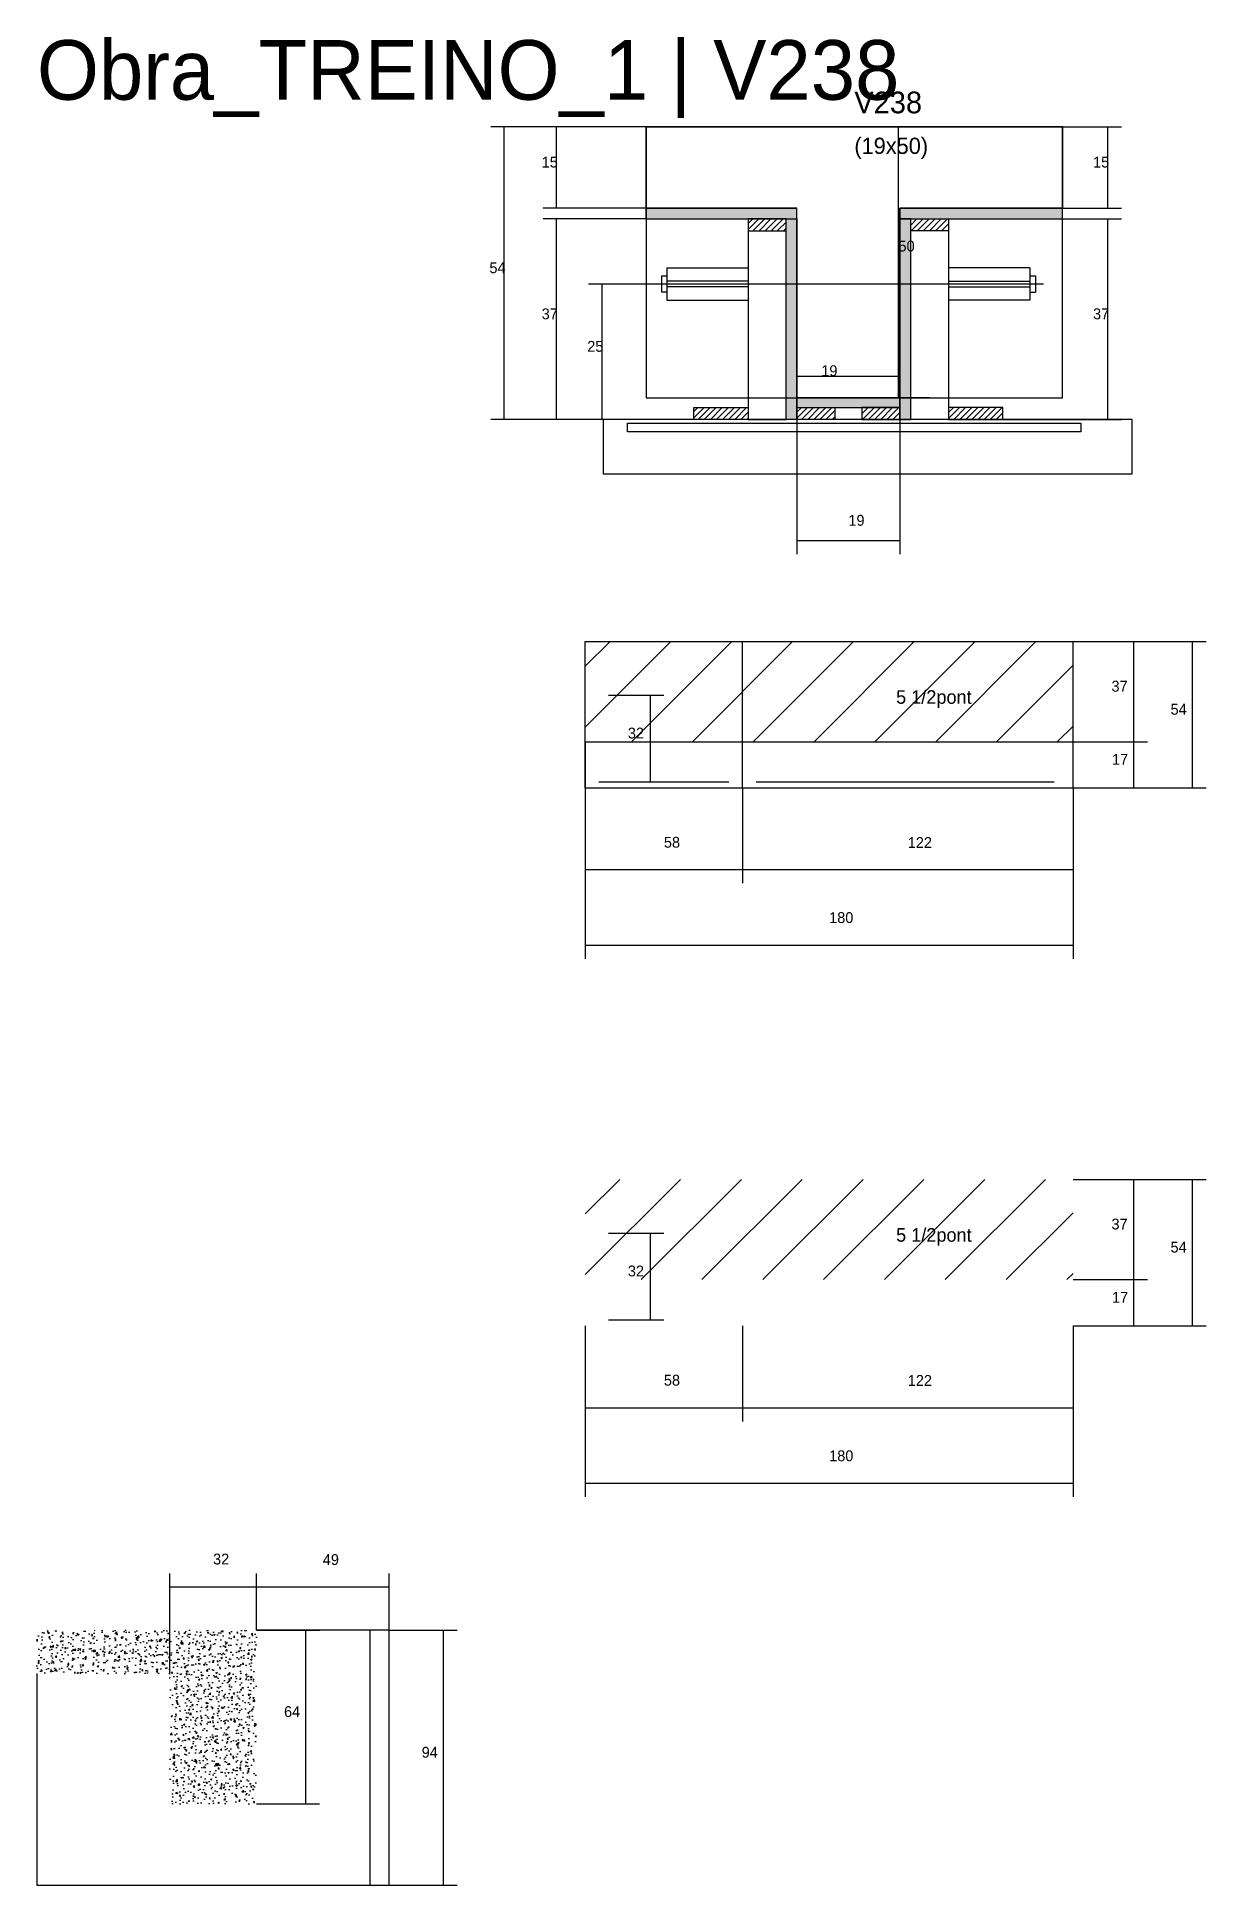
# Model space of a CAD drawing. Header units: metres. Extents: x -41 to 34840, y -36000 to 1848.
# Drawn here: x 20380 to 20812, y -13319 to -12637 of the extents above; entities that cross this region are included whole.
import ezdxf

# ---------------------------------------------------------------- set-up
doc = ezdxf.new("R2010")
doc.units = ezdxf.units.M
for name, color, linetype in [('barrote', 126, 'Continuous'), ('CONCRETO', 251, 'Continuous'), ('COTA', 4, 'Continuous'), ('Cota Seção (2x)', 4, 'Continuous'), ('Hachura', 253, 'Continuous'), ('LABEL_ID', 3, 'Continuous'), ('Madeira', 126, 'Continuous'), ('NOMENCLATURA', 7, 'Continuous'), ('Painéis', 200, 'Continuous'), ('REAPROVEITAMENTO', 251, 'Continuous'), ('SARR_2.2x7', 40, 'Continuous'), ('SCO-___-LAJ', 4, 'Continuous'), ('TENSOR', 2, 'Continuous'), ('Texto Seção', 7, 'Continuous')]:
    doc.layers.add(name, color=color, linetype=linetype)

msp = doc.modelspace()

# ---------------------------------------------------------------- texts
at = {"layer": 'COTA'}
for s, p in [('15', (20566.3, -12685)), ('15', (20769.8, -12685)), ('54', (20547, -12724)), ('37', (20566.3, -12741)), ('37', (20769.8, -12741)), ('25', (20583.1, -12753)), ('19', (20679.5, -12817.2)), ('37', (20776.6, -12878.4)), ('54', (20798.4, -12886.9)), ('58', (20611.4, -12936)), ('122', (20701.4, -12936.1)), ('180', (20672.4, -12963.8)), ('37', (20776.6, -13076.9)), ('54', (20798.4, -13085.4)), ('58', (20611.4, -13134.5)), ('122', (20701.4, -13134.6)), ('180', (20672.4, -13162.4)), ('32', (20445, -13200.5)), ('49', (20485.5, -13200.7)), ('64', (20471.2, -13256.8)), ('94', (20522, -13271.8))]:
    msp.add_text(s, height=4, dxfattribs=at).set_placement(p)
at = {"layer": 'Cota Seção (2x)'}
for s, p in [('50', (20698, -12716)), ('19', (20669.5, -12762)), ('32', (20598.1, -12895.7)), ('17', (20776.8, -12905.4)), ('32', (20598.1, -13094.2)), ('17', (20776.8, -13103.9))]:
    msp.add_text(s, height=4, dxfattribs=at).set_placement(p)
at = {"layer": 'LABEL_ID'}
msp.add_text('Obra_TREINO_1 | V238', height=22, dxfattribs=at).set_placement((20380, -12660))
at = {"layer": 'NOMENCLATURA'}
for p in [(20697.1, -12882.9), (20697.1, -13081.4)]:
    msp.add_text('5 1/2pont', height=5, dxfattribs=at).set_placement(p)
at = {"layer": 'Texto Seção'}
for s, height, p in [('V238', 8, (20681.7, -12665)), ('(19x50)', 6, (20681.7, -12680))]:
    msp.add_text(s, height=height, dxfattribs=at).set_placement(p)

# ---------------------------------------------------------------- hatches: boundary and pattern name
at = {"layer": 'COTA'}
h = msp.add_hatch(dxfattribs=at)
h.set_pattern_fill('AR-CONC', scale=0.03)
h.paths.add_polyline_path([(20429, -13240.8), (20380, -13240.8), (20380, -13224.8), (20461, -13224.8), (20461, -13288.8), (20429, -13288.8)])
at = {"layer": 'Hachura'}
h = msp.add_hatch(color=8, dxfattribs=at)
h.dxf.hatch_style = 1
h.paths.add_polyline_path([(20660.5, -12704), (20660.5, -12700), (20660.5, -12700), (20604.9, -12700), (20604.9, -12700), (20604.9, -12704), (20604.9, -12704), (20660.5, -12704)])
h = msp.add_hatch(dxfattribs=at)
h.set_pattern_fill('ANSI31', scale=0.5)
h.paths.add_polyline_path([(20656.5, -12708.4), (20656.5, -12704), (20656.5, -12704), (20642.5, -12704), (20642.5, -12704), (20642.5, -12708.4), (20642.5, -12708.4), (20656.5, -12708.4)])
h = msp.add_hatch(color=8, dxfattribs=at)
h.dxf.hatch_style = 1
h.paths.add_polyline_path([(20656.5, -12704), (20660.5, -12704), (20660.5, -12704), (20660.5, -12778), (20660.5, -12778), (20656.5, -12778), (20656.5, -12778), (20656.5, -12704)])
h = msp.add_hatch(color=8, dxfattribs=at)
h.dxf.hatch_style = 1
h.paths.add_polyline_path([(20758.5, -12704), (20758.5, -12700), (20758.5, -12700), (20698.5, -12700), (20698.5, -12700), (20698.5, -12704), (20698.5, -12704), (20758.5, -12704)])
h = msp.add_hatch(color=8, dxfattribs=at)
h.dxf.hatch_style = 1
h.paths.add_polyline_path([(20702.5, -12704), (20698.5, -12704), (20698.5, -12704), (20698.5, -12778), (20698.5, -12778), (20702.5, -12778), (20702.5, -12778), (20702.5, -12704)])
h = msp.add_hatch(dxfattribs=at)
h.set_pattern_fill('ANSI31', scale=0.5)
h.paths.add_polyline_path([(20702.5, -12708.4), (20702.5, -12704), (20702.5, -12704), (20716.5, -12704), (20716.5, -12704), (20716.5, -12708.4), (20716.5, -12708.4), (20702.5, -12708.4)])
h = msp.add_hatch(color=8, dxfattribs=at)
h.dxf.hatch_style = 1
h.paths.add_polyline_path([(20698.5, -12773.6), (20698.5, -12770), (20698.5, -12770), (20660.5, -12770), (20660.5, -12770), (20660.5, -12773.6), (20660.5, -12773.6), (20698.5, -12773.6)])
h = msp.add_hatch(dxfattribs=at)
h.set_pattern_fill('ANSI31', scale=0.5)
h.paths.add_polyline_path([(20622.5, -12778), (20622.5, -12773.6), (20622.5, -12773.6), (20642.5, -12773.6), (20642.5, -12773.6), (20642.5, -12778), (20642.5, -12778), (20622.5, -12778)])
h = msp.add_hatch(dxfattribs=at)
h.set_pattern_fill('ANSI31', scale=0.5)
h.paths.add_polyline_path([(20660.5, -12778), (20660.5, -12773.6), (20660.5, -12773.6), (20674.5, -12773.6), (20674.5, -12773.6), (20674.5, -12778), (20674.5, -12778), (20660.5, -12778)])
h = msp.add_hatch(dxfattribs=at)
h.set_pattern_fill('ANSI31', scale=0.5)
h.paths.add_polyline_path([(20698.5, -12778), (20698.5, -12773.6), (20698.5, -12773.6), (20684.5, -12773.6), (20684.5, -12773.6), (20684.5, -12778), (20684.5, -12778), (20698.5, -12778)])
h = msp.add_hatch(dxfattribs=at)
h.set_pattern_fill('ANSI31', scale=0.5)
h.paths.add_polyline_path([(20736.5, -12778), (20736.5, -12773.6), (20736.5, -12773.6), (20716.5, -12773.6), (20716.5, -12773.6), (20716.5, -12778), (20716.5, -12778), (20736.5, -12778)])
at = {"layer": 'REAPROVEITAMENTO'}
h = msp.add_hatch(dxfattribs=at)
h.set_pattern_fill('ANSI31', scale=5)
h.paths.add_polyline_path([(20582.4, -12896.9), (20762.4, -12896.9), (20762.4, -12896.9), (20762.4, -12859.9), (20762.4, -12859.9), (20582.4, -12859.9), (20582.4, -12859.9), (20582.4, -12896.9)])
h = msp.add_hatch(dxfattribs=at)
h.set_pattern_fill('ANSI31', scale=5)
h.paths.add_polyline_path([(20582.4, -13095.4), (20762.4, -13095.4), (20762.4, -13095.4), (20762.4, -13058.4), (20762.4, -13058.4), (20582.4, -13058.4), (20582.4, -13058.4), (20582.4, -13095.4)])

# ---------------------------------------------------------------- linework, layer by layer
for p, q in [((20610.5, -12725), (20610.5, -12731)), ((20610.5, -12725), (20612.5, -12725)), ((20612.5, -12722), (20612.5, -12734)), ((20612.5, -12722), (20642.5, -12722)), ((20746.5, -12722), (20716.5, -12722)), ((20746.5, -12722), (20746.5, -12734)), ((20746.5, -12725), (20748.5, -12725)), ((20748.5, -12725), (20748.5, -12731)), ((20612.5, -12731), (20610.5, -12731)), ((20642.5, -12727), (20612.5, -12727)), ((20642.5, -12729), (20612.5, -12729)), ((20716.5, -12727), (20746.5, -12727)), ((20716.5, -12729), (20746.5, -12729)), ((20746.5, -12731), (20748.5, -12731)), ((20612.5, -12734), (20642.5, -12734)), ((20746.5, -12734), (20716.5, -12734))]:
    msp.add_line(p, q)
at = {"layer": 'barrote'}
msp.add_lwpolyline([(20589, -12798), (20784.2, -12798), (20784.2, -12778), (20589, -12778)], close=True, dxfattribs=at)
at = {"layer": 'CONCRETO'}
for points in [[(20604.9, -12700), (20604.9, -12670), (20758.5, -12670), (20758.5, -12700), (20698.5, -12700), (20698.5, -12770), (20660.5, -12770), (20660.5, -12700)], [(20604.9, -12770), (20758.5, -12770), (20758.5, -12670), (20604.9, -12670)]]:
    msp.add_lwpolyline(points, close=True, dxfattribs=at)
at = {"layer": 'COTA'}
for p, q in [((20604.9, -12670), (20547.5, -12670)), ((20552.5, -12778), (20552.5, -12670)), ((20604.9, -12670), (20566.8, -12670)), ((20571.8, -12700), (20571.8, -12670)), ((20758.5, -12670), (20780.3, -12670)), ((20775.3, -12700), (20775.3, -12670)), ((20604.9, -12700), (20566.8, -12700)), ((20604.9, -12704), (20566.8, -12704)), ((20571.8, -12778), (20571.8, -12704)), ((20758.5, -12700), (20780.3, -12700)), ((20758.5, -12704), (20780.3, -12704)), ((20775.3, -12778), (20775.3, -12704)), ((20607.2, -12728), (20583.6, -12728)), ((20588.6, -12778), (20588.6, -12728)), ((20626.9, -12778), (20547.5, -12778)), ((20626.9, -12778), (20566.8, -12778)), ((20607.2, -12778), (20583.6, -12778)), ((20660.5, -12778), (20660.5, -12827.7)), ((20698.5, -12778), (20698.5, -12827.7)), ((20732.1, -12778), (20780.3, -12778)), ((20660.5, -12822.7), (20698.5, -12822.7)), ((20762.4, -12859.9), (20811.5, -12859.9)), ((20762.4, -12859.9), (20789.9, -12859.9)), ((20784.9, -12896.9), (20784.9, -12859.9)), ((20806.5, -12913.9), (20806.5, -12859.9)), ((20582.4, -12896.9), (20582.4, -12977)), ((20762.4, -12896.9), (20789.9, -12896.9)), ((20582.4, -12913.9), (20582.4, -12949.1)), ((20640.4, -12913.9), (20640.4, -12949.1)), ((20640.4, -12913.9), (20640.4, -12949.1)), ((20762.4, -12913.9), (20762.4, -12949.1)), ((20762.4, -12913.9), (20762.4, -12977)), ((20762.4, -12913.9), (20811.5, -12913.9)), ((20582.4, -12944.1), (20640.4, -12944.1)), ((20640.4, -12944.1), (20762.4, -12944.1)), ((20582.4, -12972), (20762.4, -12972)), ((20762.4, -13058.4), (20811.5, -13058.4)), ((20762.4, -13058.4), (20789.9, -13058.4)), ((20784.9, -13095.4), (20784.9, -13058.4)), ((20806.5, -13112.4), (20806.5, -13058.4)), ((20762.4, -13095.4), (20789.9, -13095.4)), ((20582.4, -13112.4), (20582.4, -13147.7)), ((20582.4, -13112.4), (20582.4, -13175.5)), ((20640.4, -13112.4), (20640.4, -13147.7)), ((20640.4, -13112.4), (20640.4, -13147.7)), ((20762.4, -13112.4), (20762.4, -13147.7)), ((20762.4, -13112.4), (20762.4, -13175.5)), ((20762.4, -13112.4), (20811.5, -13112.4)), ((20582.4, -13142.7), (20640.4, -13142.7)), ((20640.4, -13142.7), (20762.4, -13142.7)), ((20582.4, -13170.5), (20762.4, -13170.5)), ((20429, -13240.8), (20429, -13203.8)), ((20429, -13208.8), (20461, -13208.8)), ((20461, -13224.8), (20461, -13203.8)), ((20461, -13224.8), (20461, -13203.8)), ((20461, -13208.8), (20510, -13208.8)), ((20510, -13224.8), (20510, -13203.8)), ((20461, -13224.8), (20484.3, -13224.8)), ((20479.3, -13288.8), (20479.3, -13224.8)), ((20510, -13224.8), (20535.1, -13224.8)), ((20530.1, -13318.8), (20530.1, -13224.8)), ((20461, -13288.8), (20484.3, -13288.8)), ((20510, -13318.8), (20535.1, -13318.8))]:
    msp.add_line(p, q, dxfattribs=at)
at = {"layer": 'Cota Seção (2x)'}
for p, q in [((20709.5, -12670), (20693, -12670)), ((20698, -12770), (20698, -12670)), ((20660.5, -12778), (20660.5, -12757)), ((20698.5, -12778), (20698.5, -12757)), ((20660.5, -12762), (20698.5, -12762)), ((20709.5, -12770), (20693, -12770)), ((20590.9, -12879.7), (20611.4, -12879.7)), ((20606.4, -12911.7), (20606.4, -12879.7)), ((20762.4, -12896.9), (20789.9, -12896.9)), ((20784.9, -12913.9), (20784.9, -12896.9)), ((20590.9, -12911.7), (20611.4, -12911.7)), ((20762.4, -12913.9), (20789.9, -12913.9)), ((20590.9, -13078.2), (20611.4, -13078.2)), ((20606.4, -13110.2), (20606.4, -13078.2)), ((20762.4, -13095.4), (20789.9, -13095.4)), ((20784.9, -13112.4), (20784.9, -13095.4)), ((20590.9, -13110.2), (20611.4, -13110.2)), ((20762.4, -13112.4), (20789.9, -13112.4))]:
    msp.add_line(p, q, dxfattribs=at)
at = {"layer": 'Madeira'}
for points in [[(20656.5, -12708.4), (20656.5, -12704), (20642.5, -12704), (20642.5, -12708.4)], [(20656.5, -12704), (20642.5, -12704), (20642.5, -12778), (20656.5, -12778)], [(20702.5, -12708.4), (20702.5, -12704), (20716.5, -12704), (20716.5, -12708.4)], [(20702.5, -12704), (20716.5, -12704), (20716.5, -12778), (20702.5, -12778)], [(20589, -12798), (20784.2, -12798), (20784.2, -12778), (20589, -12778)], [(20622.5, -12778), (20622.5, -12773.6), (20642.5, -12773.6), (20642.5, -12778)], [(20660.5, -12778), (20660.5, -12773.6), (20674.5, -12773.6), (20674.5, -12778)], [(20698.5, -12778), (20698.5, -12773.6), (20684.5, -12773.6), (20684.5, -12778)], [(20736.5, -12778), (20736.5, -12773.6), (20716.5, -12773.6), (20716.5, -12778)]]:
    msp.add_lwpolyline(points, close=True, dxfattribs=at)
at = {"layer": 'Painéis'}
for p, q in [((20604.9, -12700), (20660.5, -12700)), ((20604.9, -12704), (20604.9, -12700)), ((20660.5, -12704), (20660.5, -12700)), ((20660.5, -12778), (20660.5, -12704)), ((20698.5, -12700), (20758.5, -12700)), ((20698.5, -12704), (20698.5, -12700)), ((20698.5, -12778), (20698.5, -12704)), ((20758.5, -12704), (20758.5, -12700)), ((20660.5, -12770), (20698.5, -12770)), ((20660.5, -12773.6), (20660.5, -12770)), ((20698.5, -12773.6), (20698.5, -12770)), ((20582.4, -12859.9), (20762.4, -12859.9)), ((20582.4, -12896.9), (20582.4, -12859.9)), ((20640.4, -12896.9), (20640.4, -12859.9)), ((20762.4, -12896.9), (20762.4, -12859.9)), ((20582.4, -12896.9), (20762.4, -12896.9)), ((20582.4, -12913.9), (20582.4, -12896.9)), ((20640.4, -12913.9), (20640.4, -12896.9)), ((20762.4, -12913.9), (20762.4, -12896.9)), ((20582.4, -12913.9), (20762.4, -12913.9))]:
    msp.add_line(p, q, dxfattribs=at)
for points in [[(20660.5, -12704), (20660.5, -12700), (20604.9, -12700), (20604.9, -12704)], [(20656.5, -12704), (20660.5, -12704), (20660.5, -12778), (20656.5, -12778)], [(20758.5, -12704), (20758.5, -12700), (20698.5, -12700), (20698.5, -12704)], [(20702.5, -12704), (20698.5, -12704), (20698.5, -12778), (20702.5, -12778)], [(20698.5, -12773.6), (20698.5, -12770), (20660.5, -12770), (20660.5, -12773.6)]]:
    msp.add_lwpolyline(points, close=True, dxfattribs=at)
msp.add_lwpolyline([(20380, -13240.8), (20380, -13318.8), (20510, -13318.8), (20510, -13224.8), (20461, -13224.8)], dxfattribs=at)
at = {"layer": 'SARR_2.2x7'}
for p, q in [((20587.4, -12911.7), (20635.4, -12911.7)), ((20645.4, -12911.7), (20755.4, -12911.7)), ((20503, -13318.8), (20503, -13224.8))]:
    msp.add_line(p, q, dxfattribs=at)
at = {"layer": 'SCO-___-LAJ'}
msp.add_lwpolyline([(20598, -12779.3), (20765.3, -12779.3), (20765.3, -12782.5), (20598, -12782.5)], close=True, dxfattribs=at)
at = {"layer": 'TENSOR'}
msp.add_line((20751.5, -12728), (20607.2, -12728), dxfattribs=at)

msp.set_redraw_order([(e.dxf.handle, doc.entitydb.next_handle()) for e in msp.query("TEXT MTEXT ATTDEF DIMENSION ARC_DIMENSION")])  # texts and dimensions are drawn at this point

doc.saveas('drawing.dxf')
